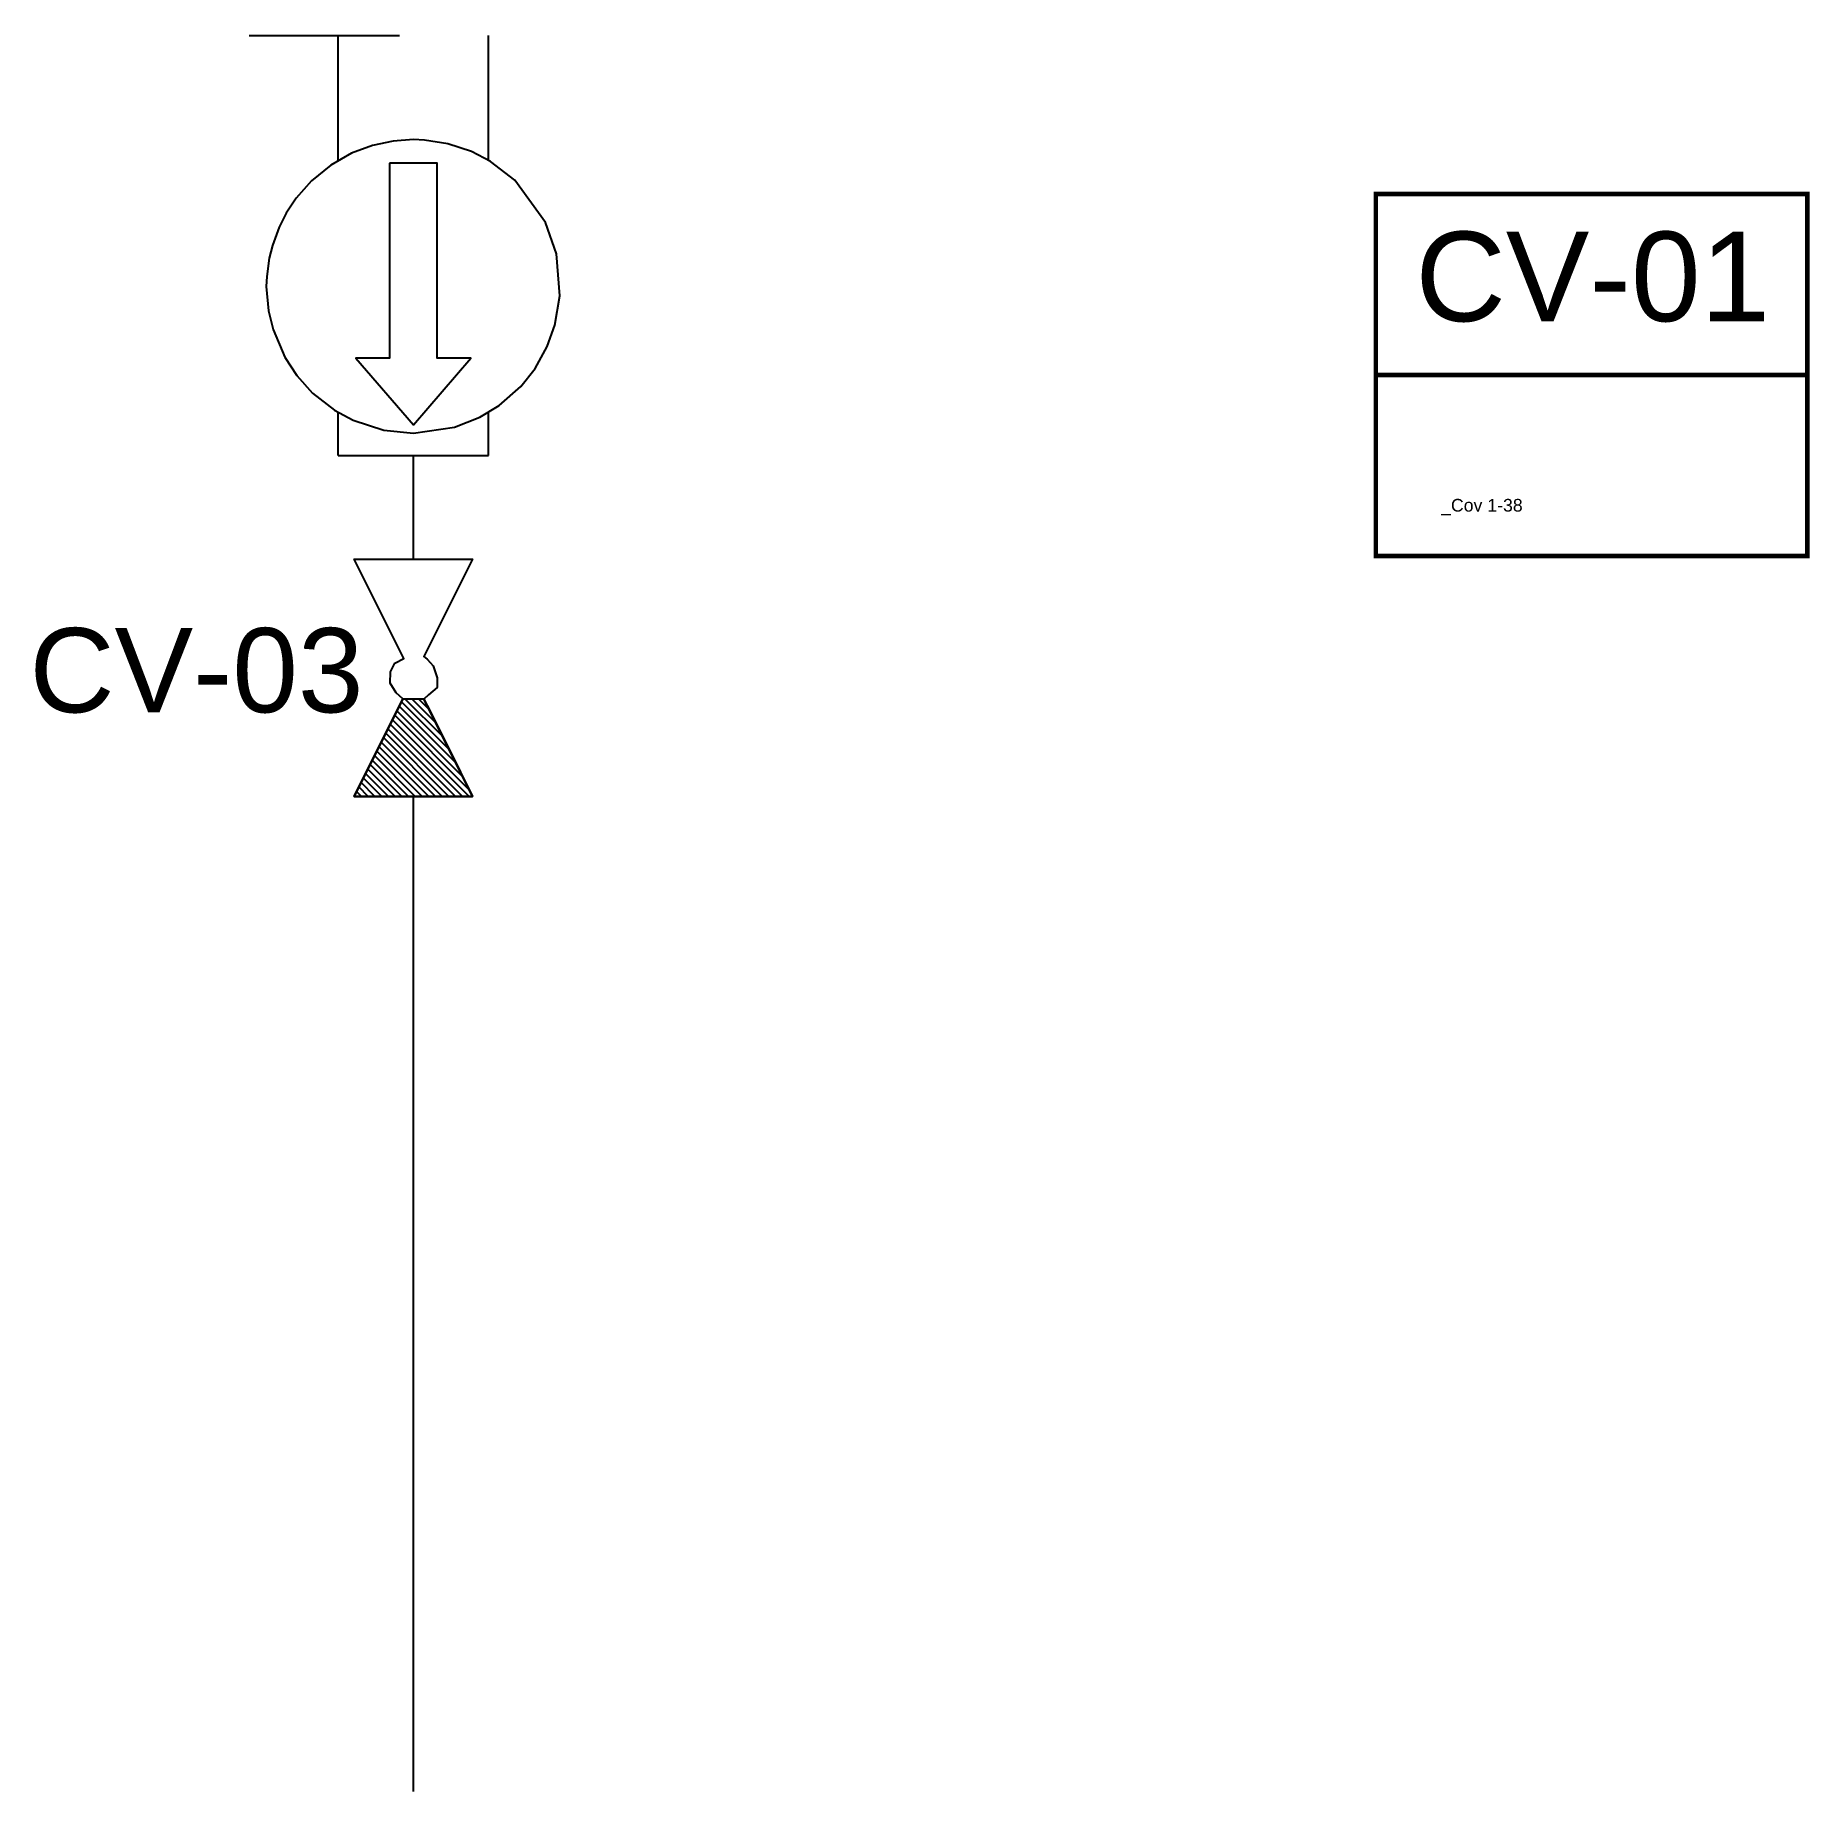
# Model space of a CAD drawing. Header units: millimetres. Extents: x 14456 to 25181, y 36625 to 39656.
# Drawn here: x 24844.3 to 25180.8, y 38072.6 to 38405.8 of the extents above; entities that cross this region are included whole.
import ezdxf

# ---------------------------------------------------------------- set-up
doc = ezdxf.new("R2010")
doc.units = ezdxf.units.MM
for name, color, linetype in [('Ballast', 80, 'Continuous'), ('LSHFO lines', 50, 'Continuous'), ('MDO lines', 130, 'Continuous'), ('Objects not controlled', 40, 'Continuous'), ('Pumps', 130, 'Continuous'), ('Side tanks', 120, 'Continuous')]:
    doc.layers.add(name, color=color, linetype=linetype)
doc.styles.add('Arial', font='arial.ttf', dxfattribs={"height": 50})

msp = doc.modelspace()

# ---------------------------------------------------------------- texts
at = {"layer": 'Ballast', "linetype": 'Continuous', "style": 'Arial'}
msp.add_text('_Cov 1-38', height=2.4, dxfattribs=at).set_placement((25110.9, 38315.47))
at = {"layer": 'Ballast', "linetype": 'Continuous', "width": 60.9533, "attachment_point": 1, "style": 'Arial'}
for s, insert, char_height in [('CV-01', (25106.02, 38368.58), 17), ('CV-03', (24843.15, 38293.37), 16)]:
    msp.add_mtext(s, dxfattribs=dict(at, insert=insert, char_height=char_height))

# ---------------------------------------------------------------- hatches: boundary and pattern name
at = {"layer": 'Objects not controlled'}
h = msp.add_hatch(dxfattribs=at)
h.set_pattern_fill('ANSI31', color=256, scale=7.2105, angle=-270)
h.set_pattern_definition([(135, (24269.2816, 36704.6132), (-0.6373242, -0.6373242), [])])
h.paths.add_polyline_path([(24927.21, 38261.43), (24917.98, 38279.9), (24913.96, 38279.9), (24904.72, 38261.43)])

# ---------------------------------------------------------------- linework, layer by layer
at = {"layer": 'LSHFO lines'}
msp.add_lwpolyline([(24915.97, 38306.42), (24915.97, 38326.08)], dxfattribs=at)
at = {"layer": 'MDO lines'}
msp.add_lwpolyline([(24915.97, 38072.6), (24915.97, 38261.43)], dxfattribs=at)
at = {"layer": 'Objects not controlled'}
msp.add_lwpolyline([(24927.21, 38261.43), (24904.72, 38261.43), (24913.96, 38279.91), (24912.72, 38281.05), (24911.58, 38282.93), (24911.6, 38285.03), (24912.45, 38286.73), (24914.14, 38287.58), (24904.72, 38306.42), (24927.21, 38306.42), (24917.98, 38287.95), (24918.6, 38287.49), (24919.71, 38286.23), (24920.47, 38283.93), (24920.47, 38282.11), (24918.84, 38280.67), (24917.98, 38279.9), (24919.12, 38277.61), (24920.87, 38274.12), (24922.6, 38270.67), (24927.21, 38261.43)], dxfattribs=at)
msp.add_lwpolyline([(24917.98, 38279.9), (24913.96, 38279.9), (24904.72, 38261.43), (24927.21, 38261.43), (24917.98, 38279.9)], close=True, dxfattribs=at)
at = {"layer": 'Pumps'}
for points in [[(24884.82, 38405.81), (24913.33, 38405.81)], [(24901.71, 38382.02), (24901.71, 38405.81)], [(24930.22, 38382.08), (24930.22, 38405.81)], [(24911.44, 38381.57), (24911.44, 38344.57), (24905.04, 38344.57), (24915.97, 38331.91), (24926.89, 38344.57), (24920.49, 38344.57), (24920.49, 38381.57), (24911.44, 38381.57)], [(24901.71, 38326.08), (24901.71, 38334.33)], [(24930.22, 38326.08), (24930.22, 38334.37)], [(24901.71, 38326.08), (24930.22, 38326.08)]]:
    msp.add_lwpolyline(points, dxfattribs=at)
msp.add_lwpolyline([(24915.97, 38386.04), (24912.15, 38385.78), (24908.23, 38384.94), (24904.24, 38383.45), (24900.31, 38381.22), (24896.62, 38378.22), (24893.73, 38374.96), (24891.85, 38372.12), (24890.48, 38369.41), (24889.22, 38365.93), (24888.64, 38363.56), (24888.18, 38360.09), (24888.05, 38358.19), (24888.51, 38353.53), (24889.35, 38350.02), (24891.56, 38344.79), (24893.86, 38341.26), (24896.86, 38337.94), (24901, 38334.71), (24904.54, 38332.8), (24910.34, 38330.92), (24915.97, 38330.35), (24923.76, 38331.46), (24928.6, 38333.38), (24932.25, 38335.6), (24936.36, 38339.23), (24939.06, 38342.63), (24941.36, 38346.76), (24942.82, 38350.83), (24943.76, 38356.43), (24943.13, 38364.35), (24941.04, 38370.31), (24935.21, 38378.32), (24930.6, 38381.89), (24927.01, 38383.76), (24922.53, 38385.26), (24918.06, 38385.96), (24915.97, 38386.04)], close=True, dxfattribs=at)
at = {"layer": 'Side tanks', "const_width": 0.875}
for points in [[(25180.34, 38375.72), (25098.52, 38375.72), (25098.52, 38341.39), (25180.34, 38341.39), (25180.34, 38375.72)], [(25180.34, 38341.39), (25098.52, 38341.39), (25098.52, 38307.05), (25180.34, 38307.05), (25180.34, 38341.39)]]:
    msp.add_lwpolyline(points, dxfattribs=at)

msp.set_redraw_order([(e.dxf.handle, doc.entitydb.next_handle()) for e in msp.query("TEXT MTEXT ATTDEF DIMENSION ARC_DIMENSION")])  # texts and dimensions are drawn at this point

doc.saveas('drawing.dxf')
